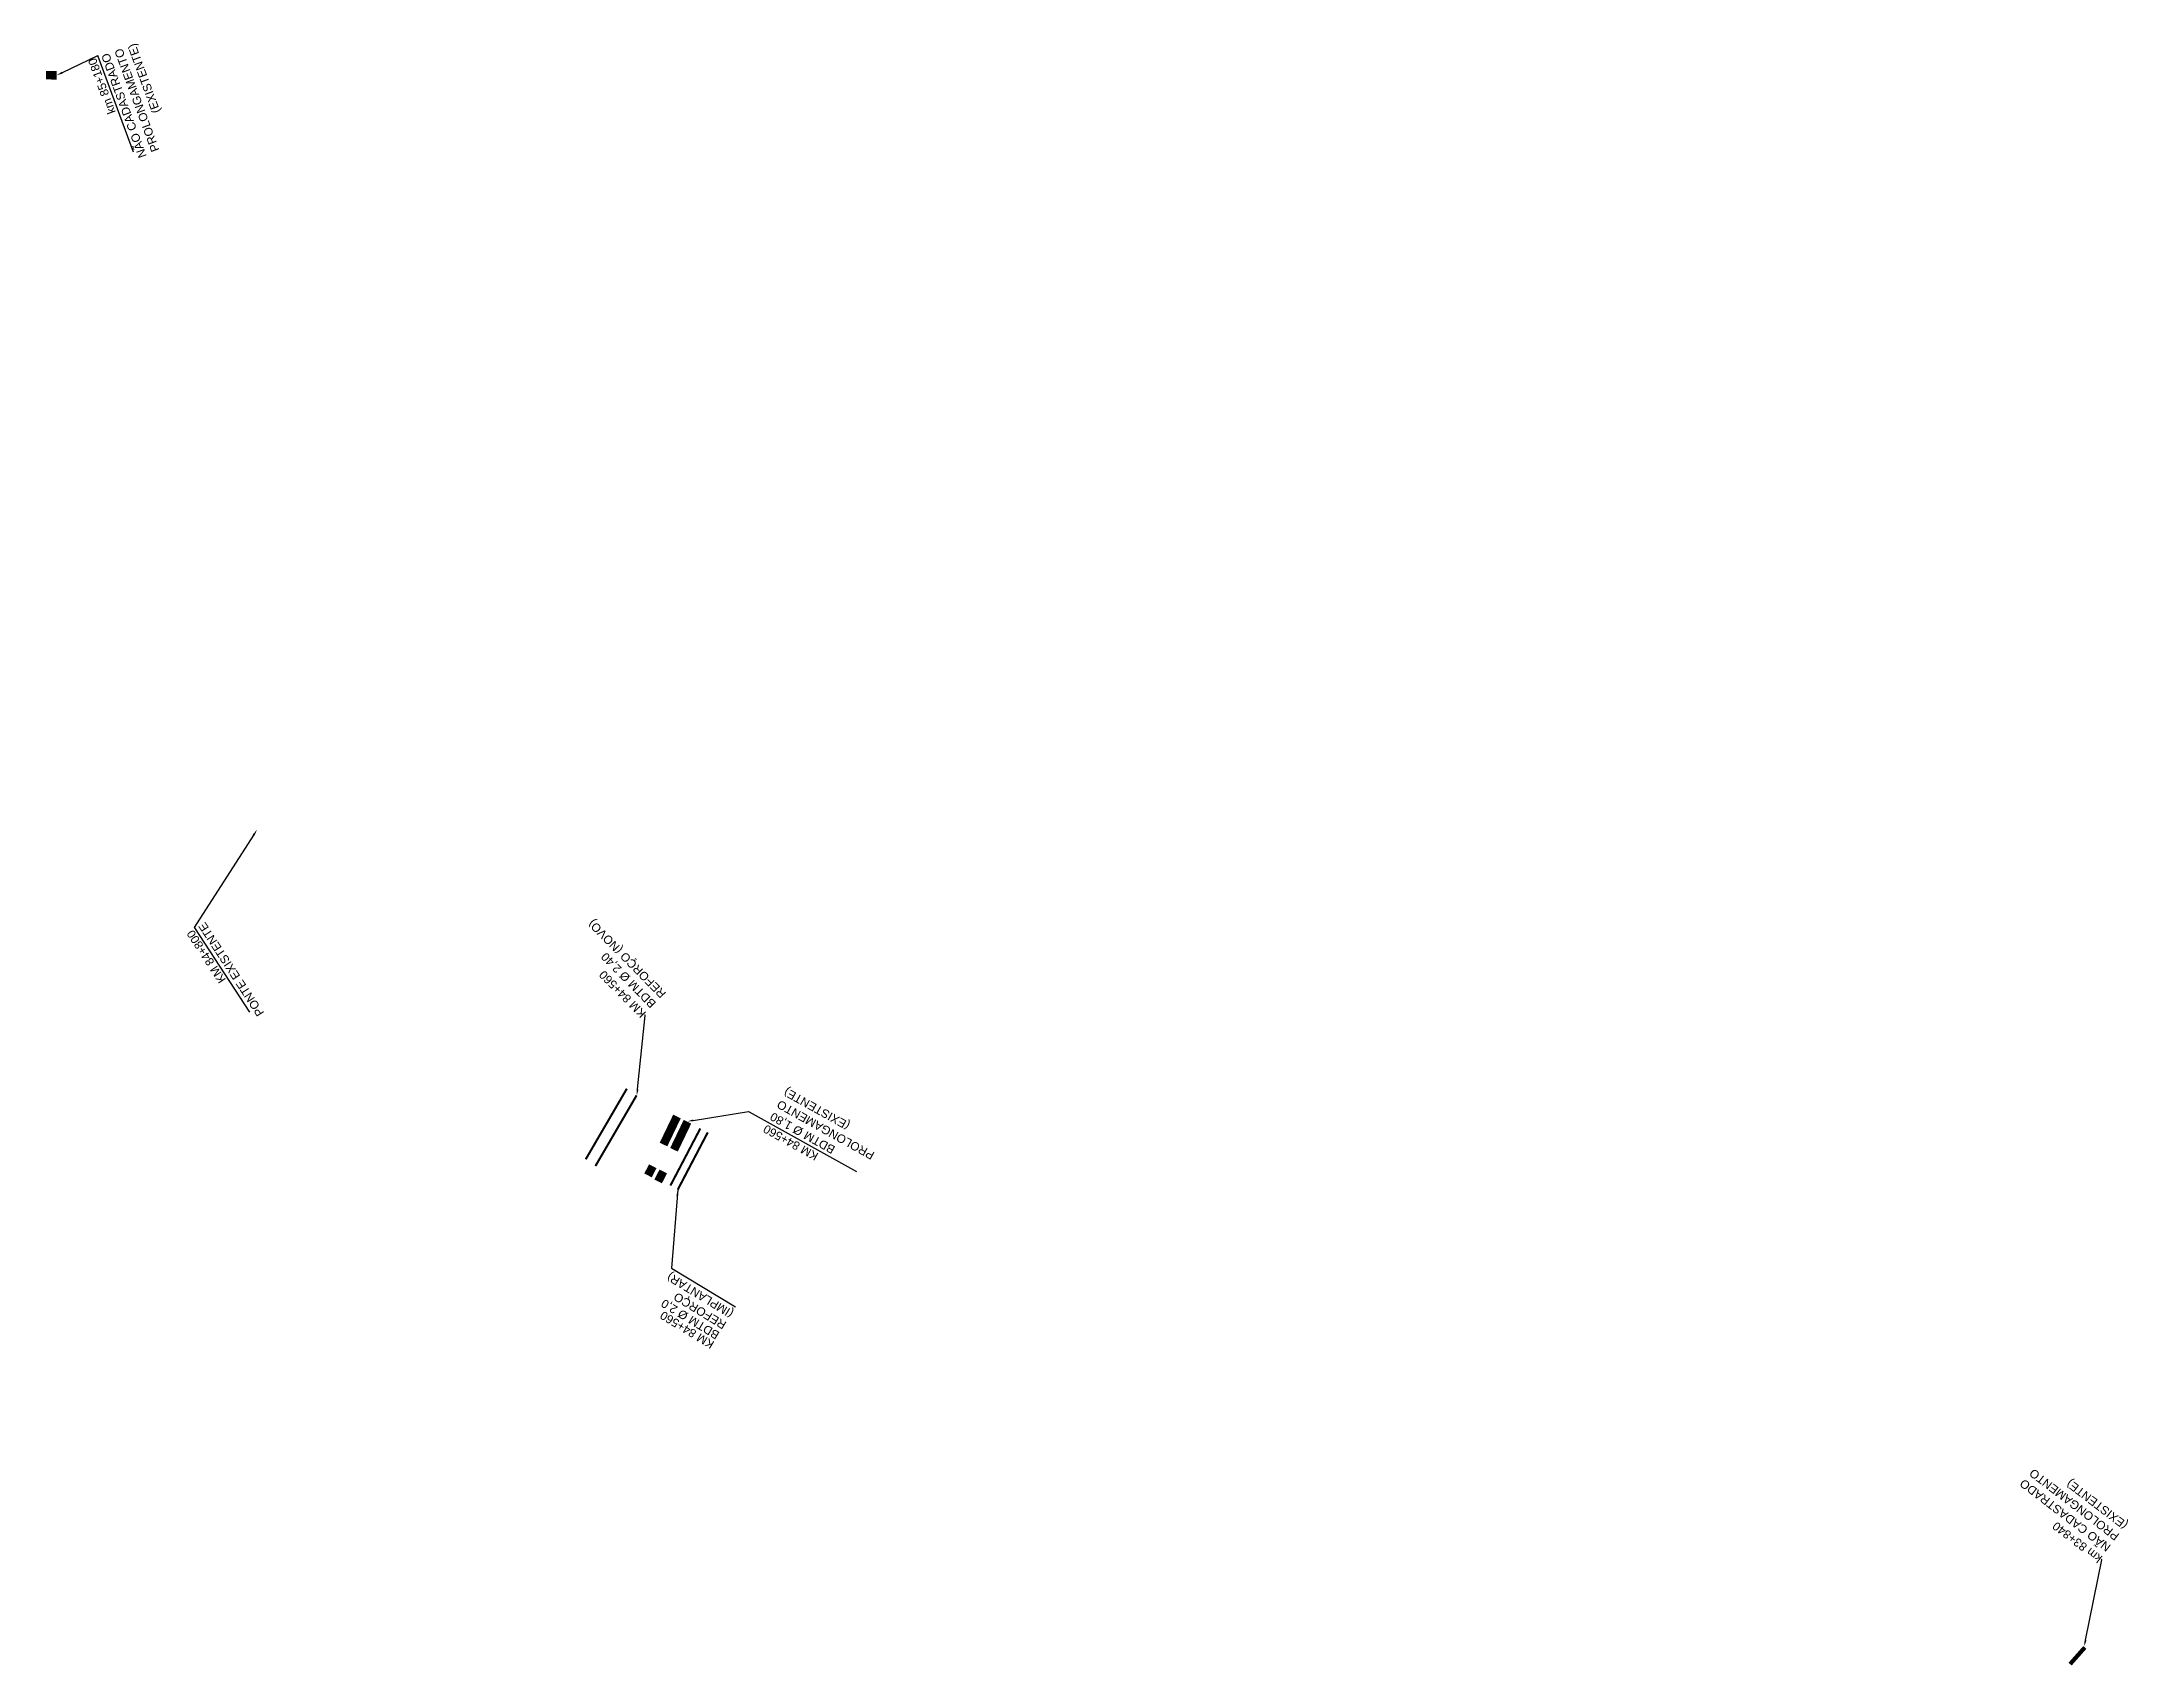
# Model space of a CAD drawing. Header units: metres. Extents: x 290209 to 324422, y 7399791 to 7463837.
# Drawn here: x 296994 to 297986, y 7452111 to 7452883 of the extents above; entities that cross this region are included whole.
import ezdxf
from ezdxf import colors
from ezdxf.entities.mleader import LeaderData, LeaderLine
from ezdxf.math import Vec2, Vec3

# ---------------------------------------------------------------- set-up
doc = ezdxf.new("R2010")
doc.units = ezdxf.units.M
for name, color, linetype in [('_DRENAGEM _TEXTOS_TIC', 2, 'Continuous'), ('_DRENAGEM_PROLONGAMENTO DE BUEIRO-TIC', 23, 'Continuous'), ('BUEIRO_2.0', 50, 'Continuous'), ('BUEIRO_TEXTO', 2, 'Continuous')]:
    doc.layers.add(name, color=color, linetype=linetype)
doc.styles.add('$0$DIM', font='arial.ttf', dxfattribs={"width": 0.8})
doc.styles.add('ARIAL', font='arial.ttf')
doc.styles.add('SIMPLEX', font='simplex.shx')
doc.styles.get("Standard").update_dxf_attribs({"font": 'simplex.shx'})
doc.dimstyles.get("Standard").update_dxf_attribs({"dimtxt": 0.18, "dimasz": 0.18, "dimexe": 0.18, "dimexo": 0.0625, "dimgap": 0.09, "dimtad": 0, "dimtih": 1, "dimtoh": 1, "dimdec": 4, "dimzin": 0, "dimdsep": 46, "dimtxsty": 'Standard', "dimcen": 0.09, "dimadec": 0, "dimazin": 0, "dimtfac": 1, "dimtdec": 4, "dimtofl": 0, "dimtmove": 0, "dimatfit": 3, "dimfxl": 1, "dimtolj": 1, "dimtzin": 0, "dimarcsym": 0})

msp = doc.modelspace()

# ---------------------------------------------------------------- texts
at = {"layer": 'BUEIRO_TEXTO', "style": '$0$DIM'}
for s, p in [('(IMPLANTAR) ', (297322.761, 7452279.892, -728.722)), ('BDTM Ø 2,0', (297316.07, 7452269.709, -728.722)), ('REFORÇO ', (297319.369, 7452274.518, -728.722)), ('KM 84+560', (297313.602, 7452265.24, -728.722))]:
    msp.add_text(s, height=4, rotation=148.663003, dxfattribs=at).set_placement(p)

# ---------------------------------------------------------------- linework, layer by layer
at = {"layer": '_DRENAGEM_PROLONGAMENTO DE BUEIRO-TIC'}
for points, const_width in [([(296995.584, 7452867.158), (297000.664, 7452867.134)], 4), ([(297289.092, 7452359.094), (297295.494, 7452372.419)], 4), ([(297294.071, 7452356.607), (297300.473, 7452369.931)], 4), ([(297281.737, 7452344.426), (297283.987, 7452348.774)], 4), ([(297286.546, 7452341.567), (297288.966, 7452346.287)], 4), ([(297957.632, 7452112.217), (297964.649, 7452120.151)], 2)]:
    msp.add_lwpolyline(points, dxfattribs=dict(at, const_width=const_width))
at = {"layer": 'BUEIRO_2.0', "ltscale": 5, "const_width": 1.005}
for points in [[(297271.674, 7452385.645), (297252.111, 7452352.067)], [(297276.298, 7452382.448), (297256.735, 7452348.869)]]:
    msp.add_lwpolyline(points, dxfattribs=at)
at = {"layer": 'BUEIRO_2.0', "ltscale": 5, "const_width": 1.005, "elevation": 728.722}
for points in [[(297306.587, 7452366.728), (297292.383, 7452339.621)], [(297310.13, 7452364.871), (297295.927, 7452337.764)]]:
    msp.add_lwpolyline(points, dxfattribs=at)

msp.set_redraw_order([(e.dxf.handle, doc.entitydb.next_handle()) for e in msp.query("TEXT MTEXT ATTDEF DIMENSION ARC_DIMENSION")])  # texts and dimensions are drawn at this point

# ---------------------------------------------------------------- leaders
at = {"layer": '_DRENAGEM _TEXTOS_TIC', "color": 2, "linetype": 'Continuous', "lineweight": -3}
ml = msp.add_multileader_mtext('Standard', dxfattribs=at)
ml.set_content('{\\fArial|b0|i0|c0|p34;\\C256;km 85+180\\PNÃO CADASTRADO\\PPROLONGAMENTO\\P(EXISTENTE)}', color=2, style='SIMPLEX')
ml.set_leader_properties(color=256)
ml.build(insert=Vec2(0, 0))
ml.multileader.update_dxf_attribs({"text_right_attachment_type": 6, "dogleg_length": 0.36, "arrow_head_size": 3})
ctx = ml.context
ctx.base_point, ctx.arrow_head_size, ctx.landing_gap_size, ctx.plane_origin, ctx.plane_x_axis, ctx.plane_y_axis = Vec3(297035.732, 7452826.54, -1), 3, 0.09, Vec3(297500.137, 7452683.376, -1), Vec3(-0.3437619, 0.9390568), Vec3(-0.9390568, -0.3437619)
ctx.right_attachment, ctx.text_align_type = 6, 2
notes = []
notes.append((ctx, [(1, (1, 1, 0), (297020.172, 7452876.576, -1), (0.3437619, -0.9390568), 0.36, [(0, [(297000.664, 7452867.134, -1)], 0, [])])]))
ctx.mtext.insert, ctx.mtext.text_direction, ctx.mtext.rotation, ctx.mtext.width, ctx.mtext.defined_height, ctx.mtext.alignment, ctx.mtext.flow_direction = Vec3(297015.466, 7452874.374, -1), Vec3(-0.3437619, 0.9390568), 1.9217164, 111.77672, 31.932, 3, 5
ml = msp.add_multileader_mtext('Standard', dxfattribs=at)
ml.set_content('{\\fArial|b0|i0|c0|p34;\\C256;KM 84+800\\PPONTE EXISTENTE}', color=2, style='SIMPLEX')
ml.set_leader_properties(color=256)
ml.build(insert=Vec2(0, 0))
ml.multileader.update_dxf_attribs({"text_right_attachment_type": 6, "dogleg_length": 0.36, "arrow_head_size": 3})
ctx = ml.context
ctx.base_point, ctx.arrow_head_size, ctx.landing_gap_size, ctx.plane_origin, ctx.plane_x_axis, ctx.plane_y_axis = Vec3(297091.877, 7452417.503), 3, 0.09, Vec3(297565.132, 7452404.179), Vec3(-0.5459667, 0.8378069), Vec3(-0.8378069, -0.5459667)
ctx.right_attachment, ctx.text_align_type = 6, 2
notes.append((ctx, [(1, (1, 1, 0), (297065.989, 7452462.295), (0.5459667, -0.8378069), 0.36, [(0, [(297095.887, 7452508.644)], 0, [])])]))
ctx.mtext.insert, ctx.mtext.text_direction, ctx.mtext.rotation, ctx.mtext.width, ctx.mtext.defined_height, ctx.mtext.alignment, ctx.mtext.flow_direction = Vec3(297062.213, 7452459.298), Vec3(-0.5459667, 0.8378069), 2.1483388, 111.77672, 31.932, 3, 5
ml = msp.add_multileader_mtext('Standard', dxfattribs=at)
ml.set_content('{\\fArial|b0|i0|c0|p34;\\C256;KM 84+560\\PBDTM Ø 2,40\\PREFORÇO (NOVO)}', color=2, style='SIMPLEX')
ml.set_leader_properties(color=256)
ml.build(insert=Vec2(0, 0))
ml.multileader.update_dxf_attribs({"text_right_attachment_type": 6, "dogleg_length": 0.36, "arrow_head_size": 3})
ctx = ml.context
ctx.base_point, ctx.arrow_head_size, ctx.landing_gap_size, ctx.plane_origin, ctx.plane_x_axis, ctx.plane_y_axis = Vec3(297280.161, 7452420.643), 3, 0.09, Vec3(297731.99, 7452541.349), Vec3(-0.702522, 0.7116621), Vec3(-0.7116621, -0.702522)
ctx.right_attachment = 6
notes.append((ctx, [(0, (1, 1, 0), (297280.414, 7452420.387), (-0.702522, 0.7116621), 0.36, [(0, [(297276.439, 7452382.448)], 0, [])])]))
ctx.mtext.insert, ctx.mtext.text_direction, ctx.mtext.rotation, ctx.mtext.width, ctx.mtext.defined_height, ctx.mtext.flow_direction = Vec3(297278.256, 7452418.889), Vec3(-0.702522, 0.7116621), 2.3497314, 111.77672, 31.932, 5
at = {"layer": '_DRENAGEM _TEXTOS_TIC'}
ml = msp.add_multileader_mtext('Standard', dxfattribs=at)
ml.set_content('KM 84+560\\PBDTM Ø 1,80\\PPROLONGAMENTO\\P(EXISTENTE)', color=256, style='ARIAL')
ml.set_leader_properties()
ml.build(insert=Vec2(0, 0))
ml.multileader.update_dxf_attribs({"text_right_attachment_type": 6, "dogleg_length": 0.36, "arrow_head_size": 3})
ctx = ml.context
ctx.base_point, ctx.arrow_head_size, ctx.landing_gap_size, ctx.plane_origin, ctx.plane_x_axis, ctx.plane_y_axis = Vec3(297390.723, 7452337.754), 3, 10, Vec3(297406.134, 7452453.714), Vec3(-0.8736829, 0.4864958), Vec3(-0.4864958, -0.8736829)
ctx.right_attachment, ctx.text_align_type = 6, 2
notes.append((ctx, [(1, (1, 1, 0), (297329.489, 7452374.813), (0.8736829, -0.4864958), 0.36, [(0, [(297300.301, 7452370.063)], 0, [])])]))
ctx.mtext.insert, ctx.mtext.text_direction, ctx.mtext.rotation, ctx.mtext.alignment, ctx.mtext.flow_direction = Vec3(297336.022, 7452365.25), Vec3(-0.8736829, 0.4864958), 2.6335182, 3, 5
at = {"layer": '_DRENAGEM _TEXTOS_TIC', "color": 2, "linetype": 'Continuous', "lineweight": -3}
ml = msp.add_multileader_mtext('Standard', dxfattribs=at)
ml.set_content('{\\fArial|b0|i0|c0|p34;\\C256;km 83+840\\PNÃO CADASTRADO\\PPROLONGAMENTO\\P(EXISTENTE)}', color=2, style='SIMPLEX')
ml.set_leader_properties(color=256)
ml.build(insert=Vec2(0, 0))
ml.multileader.update_dxf_attribs({"text_right_attachment_type": 6, "dogleg_length": 0.36, "arrow_head_size": 3})
ctx = ml.context
ctx.base_point, ctx.arrow_head_size, ctx.landing_gap_size, ctx.plane_origin, ctx.plane_x_axis, ctx.plane_y_axis = Vec3(297972.487, 7452162.061, 697), 3, 0.09, Vec3(298410.525, 7452312.325, 697), Vec3(-0.7939057, 0.6080408), Vec3(-0.6080408, -0.7939057)
ctx.right_attachment = 6
notes.append((ctx, [(0, (1, 1, 0), (297972.773, 7452161.843, 697), (-0.7939057, 0.6080408), 0.36, [(0, [(297964.396, 7452120.696, 697)], 0, [])])]))
ctx.mtext.insert, ctx.mtext.text_direction, ctx.mtext.rotation, ctx.mtext.width, ctx.mtext.defined_height, ctx.mtext.flow_direction = Vec3(297970.842, 7452160.062, 697), Vec3(-0.7939057, 0.6080408), 2.4880021, 111.77672, 31.932, 5
at = {"layer": 'BUEIRO_TEXTO'}
msp.add_leader([(297295.927, 7452337.764, 728.722), (297292.868, 7452300.425, 728.722), (297323.237, 7452282.004, 728.722)], dimstyle='Standard', override={"dimasz": 3}, dxfattribs=at)
for ctx, leaders in notes:
    for number, flags, end, landing, length, lines in leaders:
        leader = LeaderData()
        leader.index, (leader.has_last_leader_line, leader.has_dogleg_vector, leader.attachment_direction) = number, flags
        leader.last_leader_point, leader.dogleg_vector, leader.dogleg_length = Vec3(end), Vec3(landing), length
        for number, points, colour, breaks in lines:
            line = LeaderLine()
            line.index, line.vertices, line.color, line.breaks = number, Vec3.list(points), colors.encode_raw_color(colour), breaks
            leader.lines.append(line)
        ctx.leaders.append(leader)

doc.saveas('drawing.dxf')
